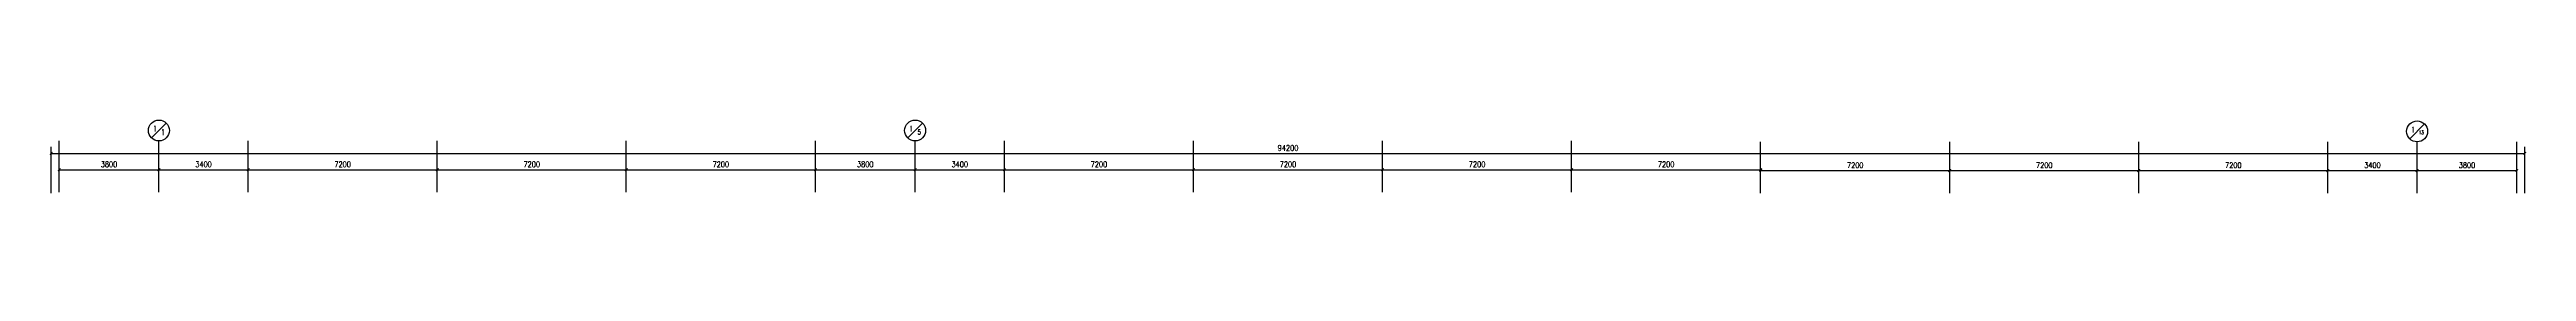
# Model space of a CAD drawing. Header units: millimetres. Extents: x 164760 to 3716174, y -1766400 to 11969.
# Drawn here: x 3613622 to 3707950, y -1634682 to -1631588 of the extents above; entities that cross this region are included whole.
import ezdxf
from ezdxf.enums import TextEntityAlignment as Align

# ---------------------------------------------------------------- set-up
doc = ezdxf.new("R2010")
doc.units = ezdxf.units.MM
doc.header["$LTSCALE"] = 1000
doc.layers.get('0').update_dxf_attribs({"color": 253, "linetype": 'CONTINUOUS'})
doc.layers.get('Defpoints').update_dxf_attribs({"color": 250, "linetype": 'CONTINUOUS', "lineweight": 0})
doc.layers.add('AXIS', color=253, linetype='CONTINUOUS')
doc.layers.add('AXIS_TEXT', color=253, linetype='CONTINUOUS')
doc.styles.add('_TCH_AXIS', font='COMPLEX', dxfattribs={"bigfont": 'GBCBIG'})
doc.styles.add('_TCH_DIM_T3', font='SIMPLEX', dxfattribs={"width": 0.705882, "bigfont": 'GBCBIG'})
doc.dimstyles.new('_TCH_ARCH&&100', dxfattribs={"dimtxt": 212.5, "dimasz": 100, "dimexe": 250, "dimexo": 300, "dimgap": 100, "dimtad": 1, "dimdec": 0, "dimzin": 0, "dimdsep": 46, "dimtxsty": '_TCH_DIM_T3', "dimblk": 'ARCHTICK', "dimcen": 0.09, "dimclrt": 7, "dimazin": 2, "dimtfac": 1, "dimtdec": 0, "dimtix": 1, "dimtmove": 2, "dimatfit": 3, "dimtolj": 1, "dimtzin": 0, "dimarcsym": 0})

# ---------------------------------------------------------------- blocks, each defined once
blk = doc.blocks.new('_ArchTick')
at = {"color": 2, "linetype": 'ByBlock', "const_width": 0.4}
blk.add_lwpolyline([(-0.5, -0.5), (0.5, 0.5)], dxfattribs=at)
blk = doc.blocks.new('*D362')
at = {"layer": 'AXIS', "color": 0, "lineweight": -2, "transparency": 16777216}
for p, q in [((3671586, -1634343), (3671586, -1633237)), ((3671586, -1633487), (3678786, -1633487)), ((3678786, -1634343), (3678786, -1633237))]:
    blk.add_line(p, q, dxfattribs=at)
at = {"layer": 'Defpoints', "color": 0, "transparency": 16777216}
for p in [(3678786, -1633487), (3671586, -1634643), (3678786, -1634643)]:
    blk.add_point(p, dxfattribs=at)
at = {"layer": 'AXIS', "color": 0, "lineweight": -2, "transparency": 16777216, "xscale": 100, "yscale": 100, "zscale": 100, "rotation": 180}
blk.add_blockref('_ArchTick', (3671586, -1633487), dxfattribs=at)
at = {"layer": 'AXIS', "color": 0, "lineweight": -2, "transparency": 16777216, "xscale": 100, "yscale": 100, "zscale": 100}
blk.add_blockref('_ArchTick', (3678786, -1633487), dxfattribs=at)
at = {"layer": 'AXIS', "color": 7, "transparency": 16777216, "insert": (3675186, -1633281), "char_height": 212.5, "attachment_point": 5, "style": '_TCH_DIM_T3'}
blk.add_mtext('\\A1;7200', dxfattribs=at)
blk = doc.blocks.new('*D363')
at = {"layer": 'AXIS', "color": 0, "lineweight": -2, "transparency": 16777216}
for p, q in [((3664386, -1634343), (3664386, -1633237)), ((3664386, -1633487), (3671586, -1633487)), ((3671586, -1634343), (3671586, -1633237))]:
    blk.add_line(p, q, dxfattribs=at)
at = {"layer": 'Defpoints', "color": 0, "transparency": 16777216}
for p in [(3671586, -1633487), (3664386, -1634643), (3671586, -1634643)]:
    blk.add_point(p, dxfattribs=at)
at = {"layer": 'AXIS', "color": 0, "lineweight": -2, "transparency": 16777216, "xscale": 100, "yscale": 100, "zscale": 100, "rotation": 180}
blk.add_blockref('_ArchTick', (3664386, -1633487), dxfattribs=at)
at = {"layer": 'AXIS', "color": 0, "lineweight": -2, "transparency": 16777216, "xscale": 100, "yscale": 100, "zscale": 100}
blk.add_blockref('_ArchTick', (3671586, -1633487), dxfattribs=at)
at = {"layer": 'AXIS', "color": 7, "transparency": 16777216, "insert": (3667986, -1633281), "char_height": 212.5, "attachment_point": 5, "style": '_TCH_DIM_T3'}
blk.add_mtext('\\A1;7200', dxfattribs=at)
blk = doc.blocks.new('*D364')
at = {"layer": 'AXIS', "color": 0, "lineweight": -2, "transparency": 16777216}
for p, q in [((3657186, -1634343), (3657186, -1633237)), ((3657186, -1633487), (3664386, -1633487)), ((3664386, -1634343), (3664386, -1633237))]:
    blk.add_line(p, q, dxfattribs=at)
at = {"layer": 'Defpoints', "color": 0, "transparency": 16777216}
for p in [(3664386, -1633487), (3657186, -1634643), (3664386, -1634643)]:
    blk.add_point(p, dxfattribs=at)
at = {"layer": 'AXIS', "color": 0, "lineweight": -2, "transparency": 16777216, "xscale": 100, "yscale": 100, "zscale": 100, "rotation": 180}
blk.add_blockref('_ArchTick', (3657186, -1633487), dxfattribs=at)
at = {"layer": 'AXIS', "color": 0, "lineweight": -2, "transparency": 16777216, "xscale": 100, "yscale": 100, "zscale": 100}
blk.add_blockref('_ArchTick', (3664386, -1633487), dxfattribs=at)
at = {"layer": 'AXIS', "color": 7, "transparency": 16777216, "insert": (3660786, -1633281), "char_height": 212.5, "attachment_point": 5, "style": '_TCH_DIM_T3'}
blk.add_mtext('\\A1;7200', dxfattribs=at)
blk = doc.blocks.new('*D365')
at = {"layer": 'AXIS', "color": 0, "lineweight": -2, "transparency": 16777216}
for p, q in [((3649986, -1634343), (3649986, -1633237)), ((3649986, -1633487), (3657186, -1633487)), ((3657186, -1634343), (3657186, -1633237))]:
    blk.add_line(p, q, dxfattribs=at)
at = {"layer": 'Defpoints', "color": 0, "transparency": 16777216}
for p in [(3657186, -1633487), (3649986, -1634643), (3657186, -1634643)]:
    blk.add_point(p, dxfattribs=at)
at = {"layer": 'AXIS', "color": 0, "lineweight": -2, "transparency": 16777216, "xscale": 100, "yscale": 100, "zscale": 100, "rotation": 180}
blk.add_blockref('_ArchTick', (3649986, -1633487), dxfattribs=at)
at = {"layer": 'AXIS', "color": 0, "lineweight": -2, "transparency": 16777216, "xscale": 100, "yscale": 100, "zscale": 100}
blk.add_blockref('_ArchTick', (3657186, -1633487), dxfattribs=at)
at = {"layer": 'AXIS', "color": 7, "transparency": 16777216, "insert": (3653586, -1633281), "char_height": 212.5, "attachment_point": 5, "style": '_TCH_DIM_T3'}
blk.add_mtext('\\A1;7200', dxfattribs=at)
blk = doc.blocks.new('*D366')
at = {"layer": 'AXIS', "color": 0, "lineweight": -2, "transparency": 16777216}
for p, q in [((3646586, -1634343), (3646586, -1633237)), ((3646586, -1633487), (3649986, -1633487)), ((3649986, -1634343), (3649986, -1633237))]:
    blk.add_line(p, q, dxfattribs=at)
at = {"layer": 'Defpoints', "color": 0, "transparency": 16777216}
for p in [(3649986, -1633487), (3646586, -1634643), (3649986, -1634643)]:
    blk.add_point(p, dxfattribs=at)
at = {"layer": 'AXIS', "color": 0, "lineweight": -2, "transparency": 16777216, "xscale": 100, "yscale": 100, "zscale": 100, "rotation": 180}
blk.add_blockref('_ArchTick', (3646586, -1633487), dxfattribs=at)
at = {"layer": 'AXIS', "color": 0, "lineweight": -2, "transparency": 16777216, "xscale": 100, "yscale": 100, "zscale": 100}
blk.add_blockref('_ArchTick', (3649986, -1633487), dxfattribs=at)
at = {"layer": 'AXIS', "color": 7, "transparency": 16777216, "insert": (3648286, -1633281), "char_height": 212.5, "attachment_point": 5, "style": '_TCH_DIM_T3'}
blk.add_mtext('\\A1;3400', dxfattribs=at)
blk = doc.blocks.new('*D367')
at = {"layer": 'AXIS', "color": 0, "lineweight": -2, "transparency": 16777216}
for p, q in [((3642786, -1634343), (3642786, -1633237)), ((3642786, -1633487), (3646586, -1633487)), ((3646586, -1634343), (3646586, -1633237))]:
    blk.add_line(p, q, dxfattribs=at)
at = {"layer": 'Defpoints', "color": 0, "transparency": 16777216}
for p in [(3646586, -1633487), (3642786, -1634643), (3646586, -1634643)]:
    blk.add_point(p, dxfattribs=at)
at = {"layer": 'AXIS', "color": 0, "lineweight": -2, "transparency": 16777216, "xscale": 100, "yscale": 100, "zscale": 100, "rotation": 180}
blk.add_blockref('_ArchTick', (3642786, -1633487), dxfattribs=at)
at = {"layer": 'AXIS', "color": 0, "lineweight": -2, "transparency": 16777216, "xscale": 100, "yscale": 100, "zscale": 100}
blk.add_blockref('_ArchTick', (3646586, -1633487), dxfattribs=at)
at = {"layer": 'AXIS', "color": 7, "transparency": 16777216, "insert": (3644686, -1633281), "char_height": 212.5, "attachment_point": 5, "style": '_TCH_DIM_T3'}
blk.add_mtext('\\A1;3800', dxfattribs=at)
blk = doc.blocks.new('*D368')
at = {"layer": 'AXIS', "color": 0, "lineweight": -2, "transparency": 16777216}
for p, q in [((3635586, -1634343), (3635586, -1633237)), ((3635586, -1633487), (3642786, -1633487)), ((3642786, -1634343), (3642786, -1633237))]:
    blk.add_line(p, q, dxfattribs=at)
at = {"layer": 'Defpoints', "color": 0, "transparency": 16777216}
for p in [(3642786, -1633487), (3635586, -1634643), (3642786, -1634643)]:
    blk.add_point(p, dxfattribs=at)
at = {"layer": 'AXIS', "color": 0, "lineweight": -2, "transparency": 16777216, "xscale": 100, "yscale": 100, "zscale": 100, "rotation": 180}
blk.add_blockref('_ArchTick', (3635586, -1633487), dxfattribs=at)
at = {"layer": 'AXIS', "color": 0, "lineweight": -2, "transparency": 16777216, "xscale": 100, "yscale": 100, "zscale": 100}
blk.add_blockref('_ArchTick', (3642786, -1633487), dxfattribs=at)
at = {"layer": 'AXIS', "color": 7, "transparency": 16777216, "insert": (3639186, -1633281), "char_height": 212.5, "attachment_point": 5, "style": '_TCH_DIM_T3'}
blk.add_mtext('\\A1;7200', dxfattribs=at)
blk = doc.blocks.new('*D369')
at = {"layer": 'AXIS', "color": 0, "lineweight": -2, "transparency": 16777216}
for p, q in [((3628386, -1634343), (3628386, -1633237)), ((3628386, -1633487), (3635586, -1633487)), ((3635586, -1634343), (3635586, -1633237))]:
    blk.add_line(p, q, dxfattribs=at)
at = {"layer": 'Defpoints', "color": 0, "transparency": 16777216}
for p in [(3635586, -1633487), (3628386, -1634643), (3635586, -1634643)]:
    blk.add_point(p, dxfattribs=at)
at = {"layer": 'AXIS', "color": 0, "lineweight": -2, "transparency": 16777216, "xscale": 100, "yscale": 100, "zscale": 100, "rotation": 180}
blk.add_blockref('_ArchTick', (3628386, -1633487), dxfattribs=at)
at = {"layer": 'AXIS', "color": 0, "lineweight": -2, "transparency": 16777216, "xscale": 100, "yscale": 100, "zscale": 100}
blk.add_blockref('_ArchTick', (3635586, -1633487), dxfattribs=at)
at = {"layer": 'AXIS', "color": 7, "transparency": 16777216, "insert": (3631986, -1633281), "char_height": 212.5, "attachment_point": 5, "style": '_TCH_DIM_T3'}
blk.add_mtext('\\A1;7200', dxfattribs=at)
blk = doc.blocks.new('*D370')
at = {"layer": 'AXIS', "color": 0, "lineweight": -2, "transparency": 16777216}
for p, q in [((3621186, -1634343), (3621186, -1633237)), ((3621186, -1633487), (3628386, -1633487)), ((3628386, -1634343), (3628386, -1633237))]:
    blk.add_line(p, q, dxfattribs=at)
at = {"layer": 'Defpoints', "color": 0, "transparency": 16777216}
for p in [(3628386, -1633487), (3621186, -1634643), (3628386, -1634643)]:
    blk.add_point(p, dxfattribs=at)
at = {"layer": 'AXIS', "color": 0, "lineweight": -2, "transparency": 16777216, "xscale": 100, "yscale": 100, "zscale": 100, "rotation": 180}
blk.add_blockref('_ArchTick', (3621186, -1633487), dxfattribs=at)
at = {"layer": 'AXIS', "color": 0, "lineweight": -2, "transparency": 16777216, "xscale": 100, "yscale": 100, "zscale": 100}
blk.add_blockref('_ArchTick', (3628386, -1633487), dxfattribs=at)
at = {"layer": 'AXIS', "color": 7, "transparency": 16777216, "insert": (3624786, -1633281), "char_height": 212.5, "attachment_point": 5, "style": '_TCH_DIM_T3'}
blk.add_mtext('\\A1;7200', dxfattribs=at)
blk = doc.blocks.new('*D371')
at = {"layer": 'AXIS', "color": 0, "lineweight": -2, "transparency": 16777216}
for p, q in [((3617786, -1634343), (3617786, -1633237)), ((3617786, -1633487), (3621186, -1633487)), ((3621186, -1634343), (3621186, -1633237))]:
    blk.add_line(p, q, dxfattribs=at)
at = {"layer": 'Defpoints', "color": 0, "transparency": 16777216}
for p in [(3621186, -1633487), (3617786, -1634643), (3621186, -1634643)]:
    blk.add_point(p, dxfattribs=at)
at = {"layer": 'AXIS', "color": 0, "lineweight": -2, "transparency": 16777216, "xscale": 100, "yscale": 100, "zscale": 100, "rotation": 180}
blk.add_blockref('_ArchTick', (3617786, -1633487), dxfattribs=at)
at = {"layer": 'AXIS', "color": 0, "lineweight": -2, "transparency": 16777216, "xscale": 100, "yscale": 100, "zscale": 100}
blk.add_blockref('_ArchTick', (3621186, -1633487), dxfattribs=at)
at = {"layer": 'AXIS', "color": 7, "transparency": 16777216, "insert": (3619486, -1633281), "char_height": 212.5, "attachment_point": 5, "style": '_TCH_DIM_T3'}
blk.add_mtext('\\A1;3400', dxfattribs=at)
blk = doc.blocks.new('*D372')
at = {"layer": 'AXIS', "color": 0, "lineweight": -2, "transparency": 16777216}
for p, q in [((3613986, -1634343), (3613986, -1633237)), ((3613986, -1633487), (3617786, -1633487)), ((3617786, -1634343), (3617786, -1633237))]:
    blk.add_line(p, q, dxfattribs=at)
at = {"layer": 'Defpoints', "color": 0, "transparency": 16777216}
for p in [(3617786, -1633487), (3613986, -1634643), (3617786, -1634643)]:
    blk.add_point(p, dxfattribs=at)
at = {"layer": 'AXIS', "color": 0, "lineweight": -2, "transparency": 16777216, "xscale": 100, "yscale": 100, "zscale": 100, "rotation": 180}
blk.add_blockref('_ArchTick', (3613986, -1633487), dxfattribs=at)
at = {"layer": 'AXIS', "color": 0, "lineweight": -2, "transparency": 16777216, "xscale": 100, "yscale": 100, "zscale": 100}
blk.add_blockref('_ArchTick', (3617786, -1633487), dxfattribs=at)
at = {"layer": 'AXIS', "color": 7, "transparency": 16777216, "insert": (3615886, -1633281), "char_height": 212.5, "attachment_point": 5, "style": '_TCH_DIM_T3'}
blk.add_mtext('\\A1;3800', dxfattribs=at)
blk = doc.blocks.new('*D357')
at = {"layer": 'AXIS', "color": 0, "lineweight": -2, "transparency": 16777216}
for p, q in [((3613686, -1634382), (3613686, -1632612)), ((3707886, -1634382), (3707886, -1632612)), ((3613686, -1632862), (3707886, -1632862))]:
    blk.add_line(p, q, dxfattribs=at)
at = {"layer": 'Defpoints', "color": 0, "transparency": 16777216}
for p in [(3707886, -1632862), (3613686, -1634682), (3707886, -1634682)]:
    blk.add_point(p, dxfattribs=at)
at = {"layer": 'AXIS', "color": 0, "lineweight": -2, "transparency": 16777216, "xscale": 100, "yscale": 100, "zscale": 100, "rotation": 180}
blk.add_blockref('_ArchTick', (3613686, -1632862), dxfattribs=at)
at = {"layer": 'AXIS', "color": 0, "lineweight": -2, "transparency": 16777216, "xscale": 100, "yscale": 100, "zscale": 100}
blk.add_blockref('_ArchTick', (3707886, -1632862), dxfattribs=at)
at = {"layer": 'AXIS', "color": 7, "transparency": 16777216, "insert": (3660786, -1632656), "char_height": 212.5, "attachment_point": 5, "style": '_TCH_DIM_T3'}
blk.add_mtext('\\A1;94200', dxfattribs=at)
blk = doc.blocks.new('*D348')
at = {"layer": 'AXIS', "color": 0, "lineweight": -2, "transparency": 16777216}
for p, q in [((3703786, -1634377), (3703786, -1633271)), ((3703786, -1633521), (3707586, -1633521)), ((3707586, -1634377), (3707586, -1633271))]:
    blk.add_line(p, q, dxfattribs=at)
at = {"layer": 'Defpoints', "color": 0, "transparency": 16777216}
for p in [(3707586, -1633521), (3703786, -1634677), (3707586, -1634677)]:
    blk.add_point(p, dxfattribs=at)
at = {"layer": 'AXIS', "color": 0, "lineweight": -2, "transparency": 16777216, "xscale": 100, "yscale": 100, "zscale": 100, "rotation": 180}
blk.add_blockref('_ArchTick', (3703786, -1633521), dxfattribs=at)
at = {"layer": 'AXIS', "color": 0, "lineweight": -2, "transparency": 16777216, "xscale": 100, "yscale": 100, "zscale": 100}
blk.add_blockref('_ArchTick', (3707586, -1633521), dxfattribs=at)
at = {"layer": 'AXIS', "color": 7, "transparency": 16777216, "insert": (3705686, -1633315), "char_height": 212.5, "attachment_point": 5, "style": '_TCH_DIM_T3'}
blk.add_mtext('\\A1;3800', dxfattribs=at)
blk = doc.blocks.new('*D349')
at = {"layer": 'AXIS', "color": 0, "lineweight": -2, "transparency": 16777216}
for p, q in [((3700386, -1634377), (3700386, -1633271)), ((3700386, -1633521), (3703786, -1633521)), ((3703786, -1634377), (3703786, -1633271))]:
    blk.add_line(p, q, dxfattribs=at)
at = {"layer": 'Defpoints', "color": 0, "transparency": 16777216}
for p in [(3703786, -1633521), (3700386, -1634677), (3703786, -1634677)]:
    blk.add_point(p, dxfattribs=at)
at = {"layer": 'AXIS', "color": 0, "lineweight": -2, "transparency": 16777216, "xscale": 100, "yscale": 100, "zscale": 100, "rotation": 180}
blk.add_blockref('_ArchTick', (3700386, -1633521), dxfattribs=at)
at = {"layer": 'AXIS', "color": 0, "lineweight": -2, "transparency": 16777216, "xscale": 100, "yscale": 100, "zscale": 100}
blk.add_blockref('_ArchTick', (3703786, -1633521), dxfattribs=at)
at = {"layer": 'AXIS', "color": 7, "transparency": 16777216, "insert": (3702086, -1633315), "char_height": 212.5, "attachment_point": 5, "style": '_TCH_DIM_T3'}
blk.add_mtext('\\A1;3400', dxfattribs=at)
blk = doc.blocks.new('*D350')
at = {"layer": 'AXIS', "color": 0, "lineweight": -2, "transparency": 16777216}
for p, q in [((3693186, -1634377), (3693186, -1633271)), ((3693186, -1633521), (3700386, -1633521)), ((3700386, -1634377), (3700386, -1633271))]:
    blk.add_line(p, q, dxfattribs=at)
at = {"layer": 'Defpoints', "color": 0, "transparency": 16777216}
for p in [(3700386, -1633521), (3693186, -1634677), (3700386, -1634677)]:
    blk.add_point(p, dxfattribs=at)
at = {"layer": 'AXIS', "color": 0, "lineweight": -2, "transparency": 16777216, "xscale": 100, "yscale": 100, "zscale": 100, "rotation": 180}
blk.add_blockref('_ArchTick', (3693186, -1633521), dxfattribs=at)
at = {"layer": 'AXIS', "color": 0, "lineweight": -2, "transparency": 16777216, "xscale": 100, "yscale": 100, "zscale": 100}
blk.add_blockref('_ArchTick', (3700386, -1633521), dxfattribs=at)
at = {"layer": 'AXIS', "color": 7, "transparency": 16777216, "insert": (3696786, -1633315), "char_height": 212.5, "attachment_point": 5, "style": '_TCH_DIM_T3'}
blk.add_mtext('\\A1;7200', dxfattribs=at)
blk = doc.blocks.new('*D351')
at = {"layer": 'AXIS', "color": 0, "lineweight": -2, "transparency": 16777216}
for p, q in [((3685986, -1634377), (3685986, -1633271)), ((3685986, -1633521), (3693186, -1633521)), ((3693186, -1634377), (3693186, -1633271))]:
    blk.add_line(p, q, dxfattribs=at)
at = {"layer": 'Defpoints', "color": 0, "transparency": 16777216}
for p in [(3693186, -1633521), (3685986, -1634677), (3693186, -1634677)]:
    blk.add_point(p, dxfattribs=at)
at = {"layer": 'AXIS', "color": 0, "lineweight": -2, "transparency": 16777216, "xscale": 100, "yscale": 100, "zscale": 100, "rotation": 180}
blk.add_blockref('_ArchTick', (3685986, -1633521), dxfattribs=at)
at = {"layer": 'AXIS', "color": 0, "lineweight": -2, "transparency": 16777216, "xscale": 100, "yscale": 100, "zscale": 100}
blk.add_blockref('_ArchTick', (3693186, -1633521), dxfattribs=at)
at = {"layer": 'AXIS', "color": 7, "transparency": 16777216, "insert": (3689586, -1633315), "char_height": 212.5, "attachment_point": 5, "style": '_TCH_DIM_T3'}
blk.add_mtext('\\A1;7200', dxfattribs=at)
blk = doc.blocks.new('*D352')
at = {"layer": 'AXIS', "color": 0, "lineweight": -2, "transparency": 16777216}
for p, q in [((3678786, -1634377), (3678786, -1633271)), ((3678786, -1633521), (3685986, -1633521)), ((3685986, -1634377), (3685986, -1633271))]:
    blk.add_line(p, q, dxfattribs=at)
at = {"layer": 'Defpoints', "color": 0, "transparency": 16777216}
for p in [(3685986, -1633521), (3678786, -1634677), (3685986, -1634677)]:
    blk.add_point(p, dxfattribs=at)
at = {"layer": 'AXIS', "color": 0, "lineweight": -2, "transparency": 16777216, "xscale": 100, "yscale": 100, "zscale": 100, "rotation": 180}
blk.add_blockref('_ArchTick', (3678786, -1633521), dxfattribs=at)
at = {"layer": 'AXIS', "color": 0, "lineweight": -2, "transparency": 16777216, "xscale": 100, "yscale": 100, "zscale": 100}
blk.add_blockref('_ArchTick', (3685986, -1633521), dxfattribs=at)
at = {"layer": 'AXIS', "color": 7, "transparency": 16777216, "insert": (3682386, -1633315), "char_height": 212.5, "attachment_point": 5, "style": '_TCH_DIM_T3'}
blk.add_mtext('\\A1;7200', dxfattribs=at)

msp = doc.modelspace()

# ---------------------------------------------------------------- linework, layer by layer
at = {"layer": 'AXIS'}
for p, q in [((3617503, -1632271), (3618068.7, -1631705.3)), ((3646303, -1632271), (3646868.7, -1631705.3)), ((3703503, -1632304.9), (3704068.7, -1631739.2)), ((3613985.9, -1633985.3), (3613985.9, -1632388.2)), ((3617785.9, -1633985.3), (3617785.9, -1632388.2)), ((3621185.9, -1633985.3), (3621185.9, -1632388.2)), ((3628385.9, -1633985.3), (3628385.9, -1632388.2)), ((3635585.9, -1633985.3), (3635585.9, -1632388.2)), ((3642785.9, -1633985.3), (3642785.9, -1632388.2)), ((3646585.9, -1633985.3), (3646585.9, -1632388.2)), ((3649985.9, -1633985.3), (3649985.9, -1632388.2)), ((3657185.9, -1633985.3), (3657185.9, -1632388.2)), ((3664385.9, -1633985.3), (3664385.9, -1632388.2)), ((3671585.9, -1633985.3), (3671585.9, -1632388.2)), ((3678785.9, -1634019.2), (3678785.9, -1632422)), ((3685985.9, -1634019.2), (3685985.9, -1632422)), ((3693185.9, -1634019.2), (3693185.9, -1632422)), ((3700385.9, -1634019.2), (3700385.9, -1632422)), ((3703785.9, -1634019.2), (3703785.9, -1632422)), ((3707585.9, -1634019.2), (3707585.9, -1632422))]:
    msp.add_line(p, q, dxfattribs=at)
for centre in [(3617785.9, -1631988.2), (3646585.9, -1631988.2), (3703785.9, -1632022)]:
    msp.add_circle(centre, 400, dxfattribs=at)

# ---------------------------------------------------------------- texts
at = {"layer": 'AXIS_TEXT', "color": 7, "style": '_TCH_AXIS'}
for s, height, p, p2 in [('1', 218.6, (3617586.6, -1632031.9), (3617680.3, -1632031.9)), ('1', 218.6, (3646386.6, -1632031.9), (3646480.3, -1632031.9)), ('1', 218.6, (3703586.6, -1632065.8), (3703680.3, -1632065.8)), ('1', 218.6, (3617891.4, -1632163.1), (3617985.1, -1632163.1)), ('5', 191.8, (3646678.5, -1632141.6), (3646806.3, -1632141.6)), ('13', 135.29, (3703851.2, -1632130.3), (3704038, -1632130.3))]:
    msp.add_text(s, height=height, dxfattribs=at).set_placement(p, p2, align=Align.FIT)

# ---------------------------------------------------------------- dimensions: what is measured, and where the dimension line sits
at = {"layer": 'AXIS'}
for p1, p2, distance, picture, middle in [((3613685.9, -1634682.2), (3707885.9, -1634682.2), 1819.8, '*D357', (3660785.9, -1632656.1)), ((3613985.9, -1634642.7), (3617785.9, -1634642.7), 1155.3, '*D372', (3615885.9, -1633281.1)), ((3617785.9, -1634642.7), (3621185.9, -1634642.7), 1155.3, '*D371', (3619485.9, -1633281.1)), ((3621185.9, -1634642.7), (3628385.9, -1634642.7), 1155.3, '*D370', (3624785.9, -1633281.1)), ((3628385.9, -1634642.7), (3635585.9, -1634642.7), 1155.3, '*D369', (3631985.9, -1633281.1)), ((3635585.9, -1634642.7), (3642785.9, -1634642.7), 1155.3, '*D368', (3639185.9, -1633281.1)), ((3642785.9, -1634642.7), (3646585.9, -1634642.7), 1155.3, '*D367', (3644685.9, -1633281.1)), ((3646585.9, -1634642.7), (3649985.9, -1634642.7), 1155.3, '*D366', (3648285.9, -1633281.1)), ((3649985.9, -1634642.7), (3657185.9, -1634642.7), 1155.3, '*D365', (3653585.9, -1633281.1)), ((3657185.9, -1634642.7), (3664385.9, -1634642.7), 1155.3, '*D364', (3660785.9, -1633281.1)), ((3664385.9, -1634642.7), (3671585.9, -1634642.7), 1155.3, '*D363', (3667985.9, -1633281.1)), ((3671585.9, -1634642.7), (3678785.9, -1634642.7), 1155.3, '*D362', (3675185.9, -1633281.1)), ((3678785.9, -1634676.6), (3685985.9, -1634676.6), 1155.3, '*D352', (3682385.9, -1633315)), ((3685985.9, -1634676.6), (3693185.9, -1634676.6), 1155.3, '*D351', (3689585.9, -1633315)), ((3693185.9, -1634676.6), (3700385.9, -1634676.6), 1155.3, '*D350', (3696785.9, -1633315)), ((3700385.9, -1634676.6), (3703785.9, -1634676.6), 1155.3, '*D349', (3702085.9, -1633315)), ((3703785.9, -1634676.6), (3707585.9, -1634676.6), 1155.3, '*D348', (3705685.9, -1633315))]:
    dim = msp.add_aligned_dim(p1=p1, p2=p2, distance=distance, dimstyle='_TCH_ARCH&&100', dxfattribs=at)
    dim.commit()
    dim.dimension.update_dxf_attribs({"geometry": picture, "text_midpoint": middle})

doc.saveas('drawing.dxf')
